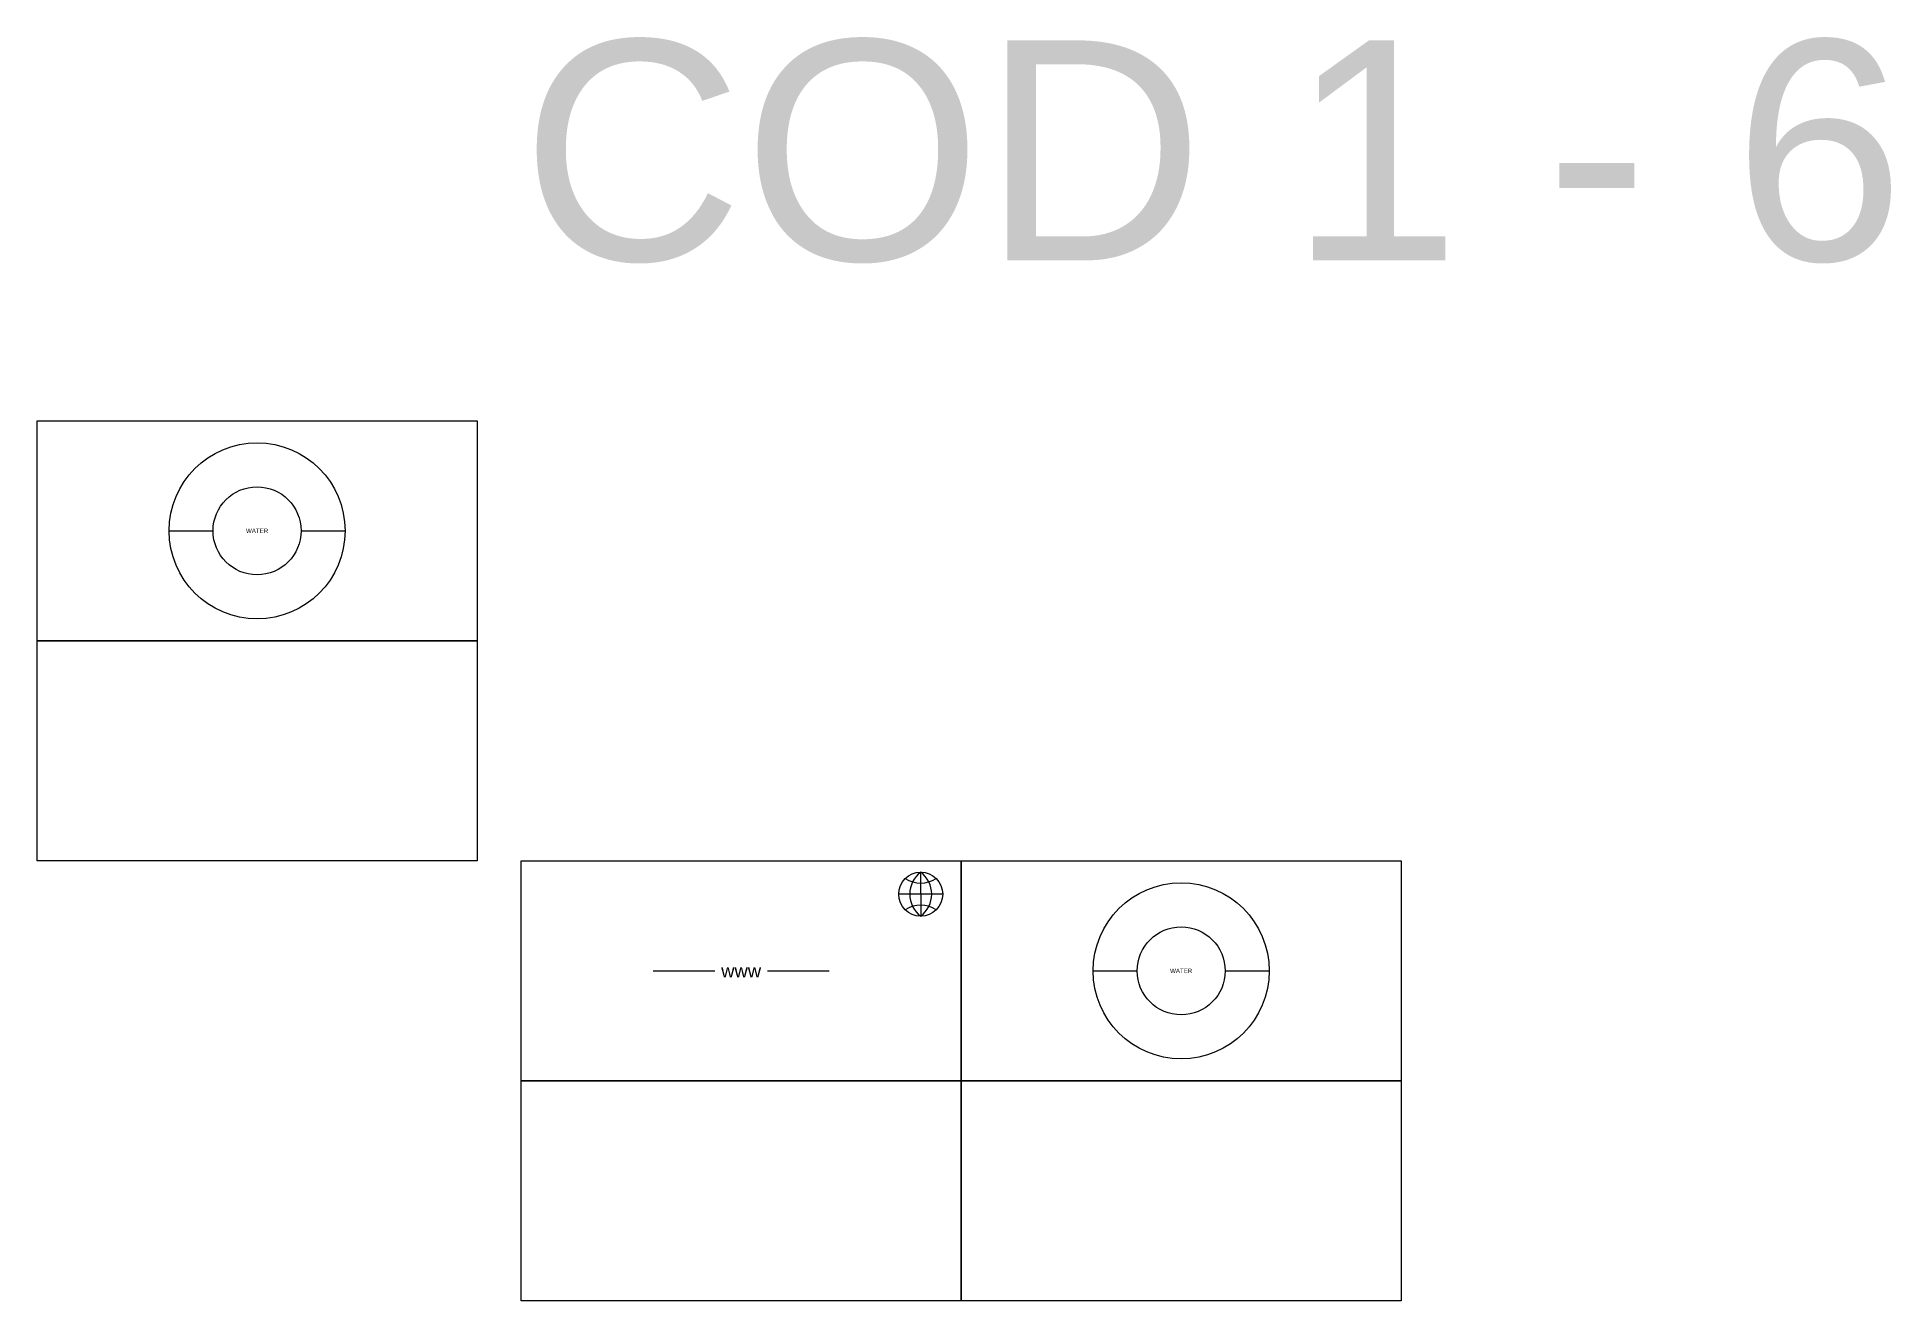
# Model space of a CAD drawing. Header units: centimetres. Extents: x -11000 to 129980, y -10000 to 63179.
# Drawn here: x -11000 to 31128, y -10000 to 18720 of the extents above; entities that cross this region are included whole.
import ezdxf
from ezdxf.enums import TextEntityAlignment as Align

# ---------------------------------------------------------------- set-up
doc = ezdxf.new("R2010")
doc.units = ezdxf.units.CM
doc.header["$LTSCALE"] = 25.4
doc.styles.get("Standard").update_dxf_attribs({"font": 'arial.ttf'})

msp = doc.modelspace()

# ---------------------------------------------------------------- texts
for s, height, p in [('WATER', 100, (-6000, 7500)), ('www', 300, (5000, -2500)), ('WATER', 100, (15000, -2500))]:
    msp.add_text(s, height=height).set_placement(p, align=Align.MIDDLE_CENTER)
at = {"insert": (0, 18646), "char_height": 5000, "attachment_point": 1}
msp.add_mtext_dynamic_manual_height_columns('COD 1 - 6', width=38535.72, gutter_width=8062, heights=[0], dxfattribs=at)

# ---------------------------------------------------------------- linework, layer by layer
for p, q in [((-8000, 7500), (-7000, 7500)), ((-5000, 7500), (-4000, 7500)), ((-11000, 5000), (-1000, 5000)), ((9080, -756), (9080, -256)), ((9080, -756), (8580, -756)), ((9080, -756), (9080, -1256)), ((9580, -756), (9080, -756)), ((3000, -2500), (4400, -2500)), ((5600, -2500), (7000, -2500)), ((13000, -2500), (14000, -2500)), ((16000, -2500), (17000, -2500)), ((0, -5000), (10000, -5000)), ((10000, -5000), (20000, -5000))]:
    msp.add_line(p, q)
for points in [[(-11000, 10000), (-1000, 10000), (-1000, 5000), (-11000, 5000)], [(-11000, 5000), (-1000, 5000), (-1000, 0), (-11000, 0)], [(0, 0), (10000, 0), (10000, -5000), (0, -5000)], [(10000, 0), (20000, 0), (20000, -5000), (10000, -5000)], [(0, -5000), (10000, -5000), (10000, -10000), (0, -10000)], [(10000, -5000), (20000, -5000), (20000, -10000), (10000, -10000)]]:
    msp.add_lwpolyline(points, close=True)
for centre, radius in [((-6000, 7500), 2000), ((-6000, 7500), 1000), ((9080, -756), 500), ((15000, -2500), 2000), ((15000, -2500), 1000)]:
    msp.add_circle(centre, radius)
for centre, start, end in [((9080, 119), 235.9523, 304.0477), ((9455, -756), 126.8699, 233.1301), ((8705, -756), 306.8699, 53.1301), ((9080, -1631), 55.9523, 124.0477)]:
    msp.add_arc(centre, 625, start, end)

msp.set_redraw_order([(e.dxf.handle, doc.entitydb.next_handle()) for e in msp.query("TEXT MTEXT ATTDEF DIMENSION ARC_DIMENSION")])  # texts and dimensions are drawn at this point

doc.saveas('drawing.dxf')
